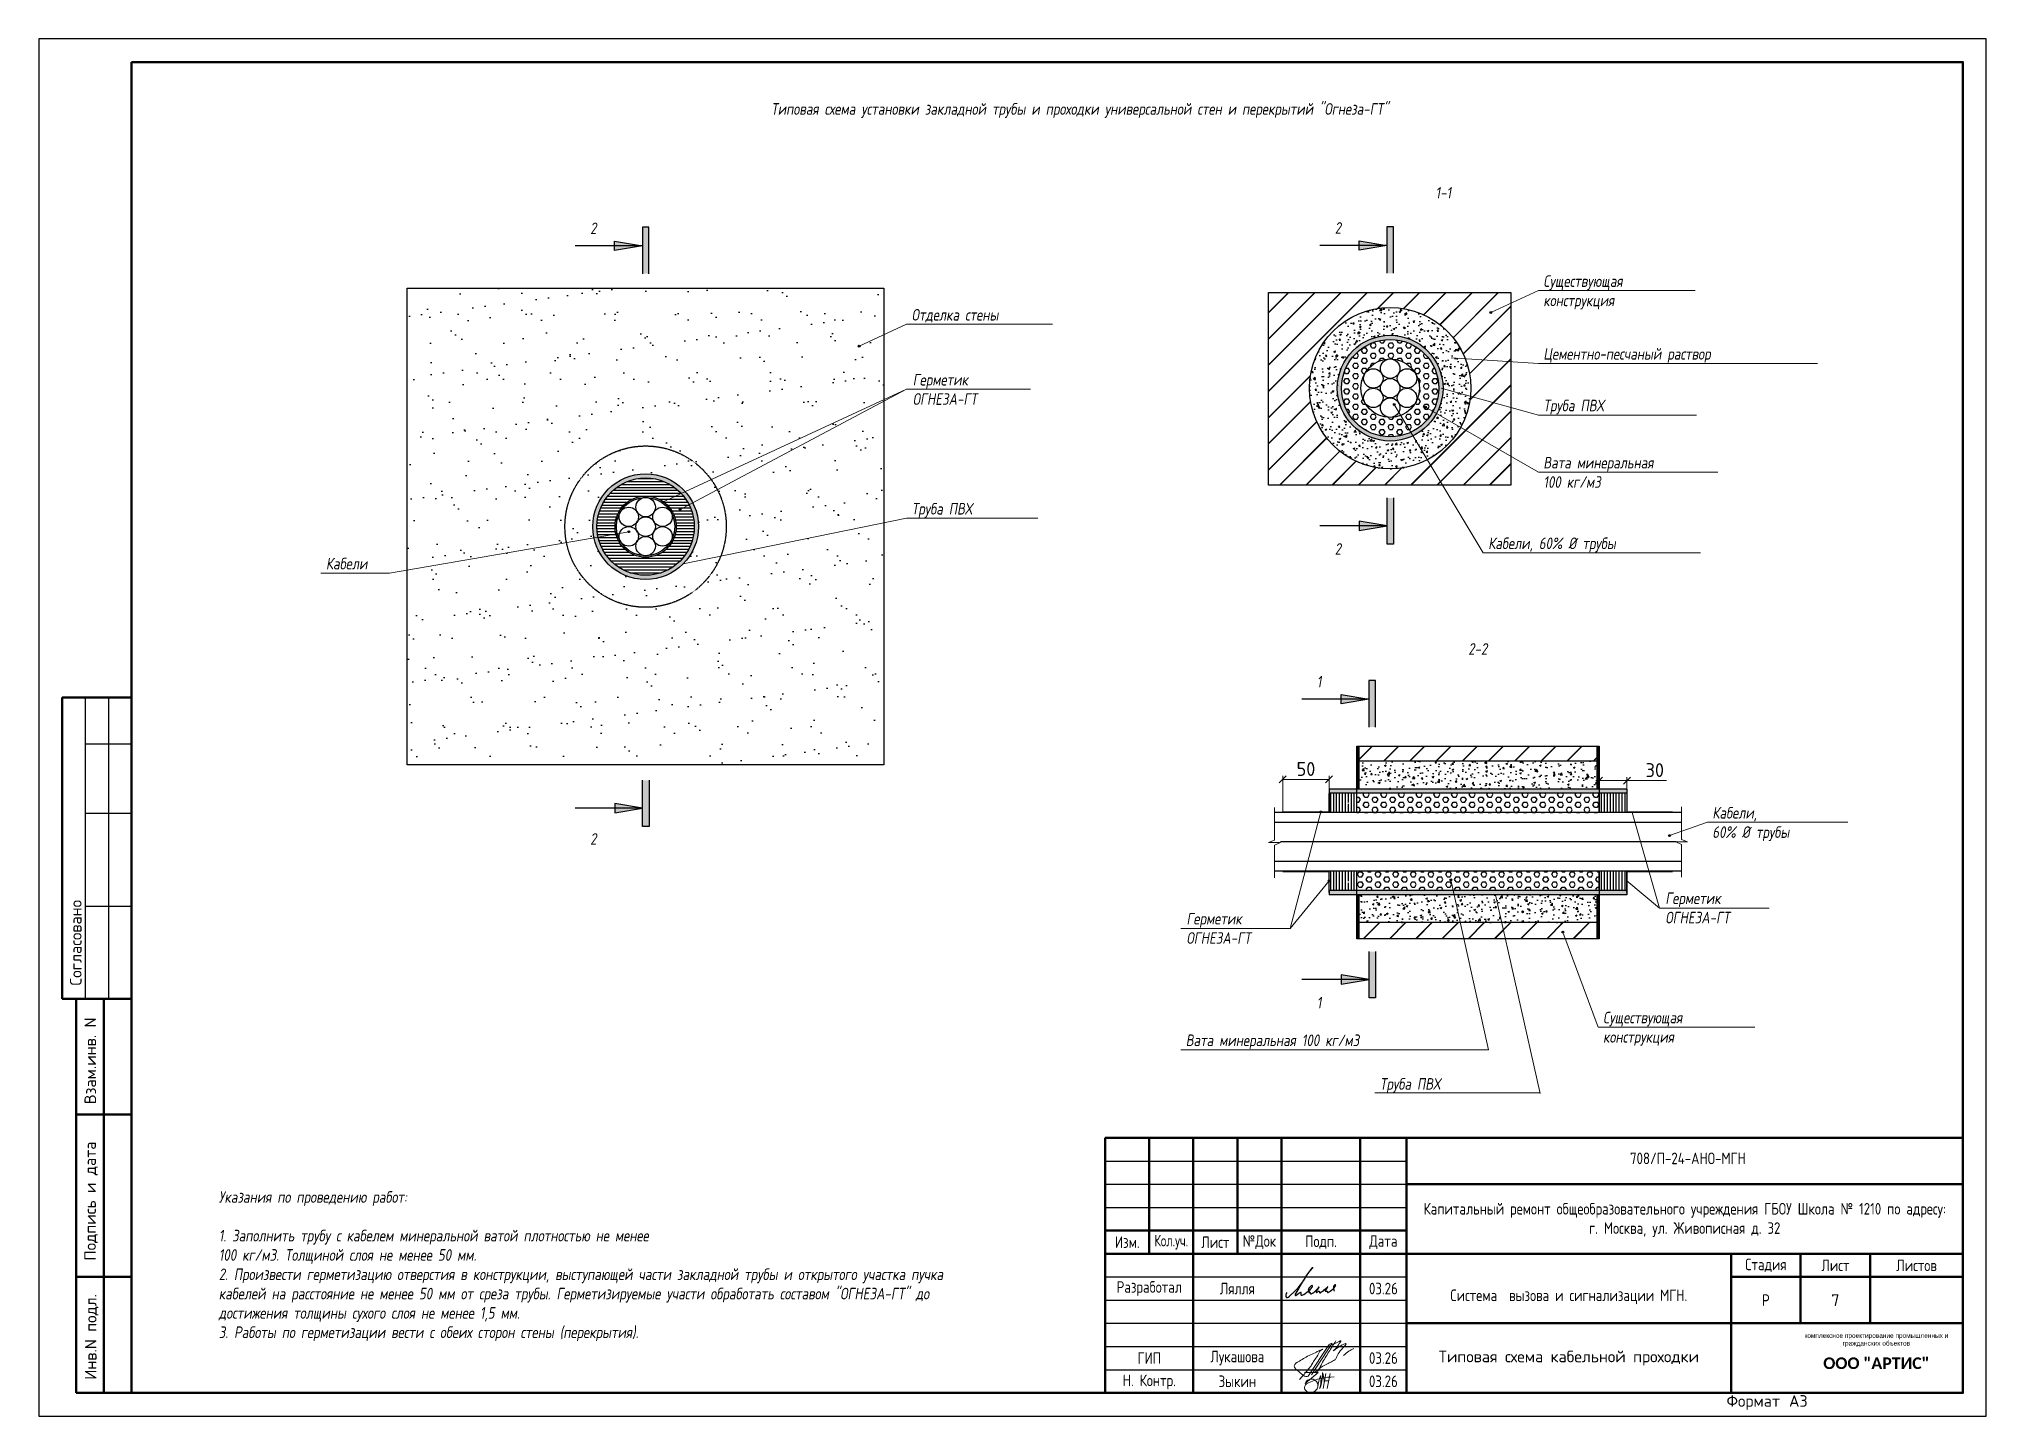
# Model space of a CAD drawing. Header units: millimetres. Extents: x -404508 to 361533, y -175093 to 31861.
# Drawn here: x 194988 to 236988, y -170028 to -140328 of the extents above; entities that cross this region are included whole.
import ezdxf
from ezdxf import colors
from ezdxf.entities.mleader import LeaderData, LeaderLine
from ezdxf.enums import TextEntityAlignment as Align
from ezdxf.math import Vec2, Vec3

# ---------------------------------------------------------------- set-up
doc = ezdxf.new("R2010")
doc.units = ezdxf.units.MM
doc.linetypes.add('JIS_02_2.0', pattern=[3, 2, -1])
doc.linetypes.add('SHTRIX2', pattern=[2.2, 1, -1.2])
for name, color, linetype in [('__НАДПИСИ', 7, 'Continuous'), ('Основная', 7, 'Continuous'), ('стена', 20, 'Continuous')]:
    doc.layers.add(name, color=color, linetype=linetype)
for name, color, linetype, lineweight in [('__ФОРМАТ', 7, 'Continuous', 40), ('RC-Выноски', 7, 'Continuous', 0), ('Подписи', 7, 'Continuous', 13), ('Формат', 225, 'Continuous', 30)]:
    doc.layers.add(name, color=color, linetype=linetype, lineweight=lineweight)
doc.layers.add('ОФ_подписи', color=5, linetype='Continuous', lineweight=13, true_color=0x0000ff)
doc.styles.add('GOST 2.304', font='')
doc.styles.add('GOST 2.304 type A', font='', dxfattribs={"height": 250})
doc.styles.add('ISOCPEUR', font='isocpeur.ttf', dxfattribs={"width": 0.9, "height": 350})
doc.styles.add('PDF ISOCPEUR', font='isocpeur.ttf')
doc.styles.add('RubezhCAD', font='', dxfattribs={"oblique": 10})
doc.styles.get("Standard").update_dxf_attribs({"font": ''})
doc.styles.add('XREF1$0$Standard', font='isocpeur.ttf')
doc.styles.add('ГОСТ 2.304', font='')
doc.styles.get('GOST 2.304').set_extended_font_data('GOST type B')
doc.styles.get('GOST 2.304 type A').set_extended_font_data('GOST 2.304 type A')
doc.styles.get('RubezhCAD').set_extended_font_data('GOST type A')
doc.styles.get('Standard').set_extended_font_data('GOST type B')
doc.styles.get('ГОСТ 2.304').set_extended_font_data('GOST 2.304 type A')
doc.dimstyles.new('Копия 150', dxfattribs={"dimtxt": 2, "dimasz": 2, "dimexe": 1.25, "dimexo": 0.5, "dimgap": 1, "dimtad": 1, "dimdec": 0, "dimtxsty": 'Standard', "dimblk": 'OBLIQUE', "dimcen": 2.5, "dimdle": 1, "dimadec": 0, "dimazin": 0, "dimtfac": 1, "dimtdec": 0, "dimtmove": 0, "dimatfit": 3, "dimldrblk": 'DOT', "dimfxl": 1, "dimlwd": 5, "dimlwe": 5, "dimarcsym": 0})

msp = doc.modelspace()

# ---------------------------------------------------------------- texts
at = {"color": 0, "linetype": 'SHTRIX2', "lineweight": 50, "transparency": 33554687, "char_height": 250, "style": 'RubezhCAD'}
for s, insert, attachment_point in [('Типовая схема установки закладной трубы и проходки универсальной стен и перекрытий "Огнеза-ГТ" ', (217441.2, -141871.7), 5), ('1-1', (225111.9, -143520.1), 1), ('2', (206878.1, -144287.5), 1), ('2', (222938.8, -144279.1), 1), ('Существующая\\Pконструкция', (227438.4, -145426.2), 1), ('Отделка стены', (213812.7, -146152.7), 1), ('Цементно-песчаный раствор ', (227438.4, -146994.8), 1), ('Герметик \\PОГНЕЗА-ГТ', (213835.9, -147552.8), 1), ('Труба ПВХ', (227438.4, -148108.7), 1), ('Вата минеральная \\P100 кг/м3', (227438.4, -149342), 1), ('Труба ПВХ', (213812.7, -150335.5), 1), ('Кабели, 60% %%C трубы', (226249.1, -151081), 1), ('Кабели', (201178.6, -151518), 1), ('2', (222938.8, -151202.3), 1), ('2-2', (225818.3, -153359.5), 1), ('1', (222551.3, -154064.4), 1), ('Кабели, \\P60% %%C трубы\\P', (231083.6, -156892.7), 1), ('2', (206878.1, -157456.9), 1), ('Герметик \\PОГНЕЗА-ГТ', (230070.4, -158735.7), 1), ('Герметик \\PОГНЕЗА-ГТ', (219740.6, -159176.6), 1), ('1', (222551.3, -160987.6), 1), ('Существующая\\Pконструкция', (228726.7, -161308.3), 1), ('Вата минеральная 100 кг/м3 ', (219724.5, -161799.1), 1), ('Труба ПВХ', (223911.9, -162739.9), 1)]:
    msp.add_mtext(s, dxfattribs=dict(at, insert=insert, attachment_point=attachment_point))
at = {"color": 0, "linetype": 'SHTRIX2', "lineweight": 50, "transparency": 33554687, "insert": (198867.1, -165178.4), "char_height": 250, "width": 16232.396, "attachment_point": 1, "style": 'RubezhCAD'}
msp.add_mtext('Указания по проведению работ:{\\L\\P\\P}1. Заполнить трубу с кабелем минеральной ватой плотностью не менее \\P100 кг/м3. Толщиной слоя не менее 50 мм.\\P2. Произвести герметизацию отверстия в конструкции, выступающей части закладной трубы и открытого участка пучка кабелей на расстояние не менее 50 мм от среза трубы. Герметизируемые участи обработать составом "ОГНЕЗА-ГТ" до достижения толщины сухого слоя не менее 1,5 мм.\\P3. Работы по герметизации вести с обеих сторон стены (перекрытия).', dxfattribs=at)
at = {"color": 0, "linetype": 'Continuous', "transparency": 33554687, "insert": (233738.3, -167528.2), "char_height": 250, "width": 1500, "attachment_point": 5, "style": 'PDF ISOCPEUR'}
msp.add_mtext('7', dxfattribs=at)
at = {"layer": 'Формат', "color": 0, "transparency": 33554687, "insert": (227988.3, -168778.2), "char_height": 250, "width": 7000, "attachment_point": 5, "style": 'ISOCPEUR'}
msp.add_mtext('{\\W1;Типовая схема кабельной проходки}', dxfattribs=at)

# ---------------------------------------------------------------- blocks, each defined once
blk = doc.blocks.new('*U1112')
at = {"lineweight": 50}
for p, q in [((5, 155), (20, 155)), ((5, 155), (5, 90)), ((5, 90), (20, 90)), ((8, 5), (8, 90)), ((14, 5), (14, 90)), ((8, 65), (20, 65)), ((8, 30), (20, 30)), ((8, 5), (20, 5))]:
    blk.add_line(p, q, dxfattribs=at)
for p, q in [((10, 155), (10, 90)), ((15, 155), (15, 90)), ((10, 145), (20, 145)), ((10, 130), (20, 130)), ((10, 110), (20, 110))]:
    blk.add_line(p, q)
blk.add_lwpolyline([(0, 0), (420, 0), (420, 297), (0, 297)], close=True)
blk.add_lwpolyline([(20, 292), (415, 292), (415, 5), (20, 5)], close=True, dxfattribs=at)
at = {"style": 'XREF1$0$Standard'}
for s, p in [('Согласовано', (7.95, 102.07)), ('Взам.инв. N', (11.07, 76.61)), ('Подпись и дата', (11.04, 46.36)), ('Инв.N подл.', (11.17, 17.07))]:
    blk.add_text(s, height=2.5, rotation=90, dxfattribs=at).set_placement(p, align=Align.MIDDLE_CENTER)
blk.add_text('Формат', height=2.5, dxfattribs=at).set_placement((364.02, 2))
blk.add_text('А3', height=2.5, dxfattribs=at).set_placement((381.51, 2), align=Align.RIGHT)
for tag, p in [('СОГЛАСОВАНО_ДАТА2', (14.37, 145.56)), ('СОГЛАСОВАНО_ДАТА3', (19.37, 145.56)), ('СОГЛАСОВАНО_ФАМИЛИЯ2', (14.37, 110.56)), ('СОГЛАСОВАНО_ФАМИЛИЯ3', (19.37, 110.56)), ('СОГЛАСОВАНО_ДОЛЖНОСТЬ2', (14.37, 90.56)), ('СОГЛАСОВАНО_ДОЛЖНОСТЬ3', (19.37, 90.56))]:
    blk.add_attdef(tag, p, '', height=2.5, rotation=90, dxfattribs=at)
for tag, p in [('ВЗАМ_ИНВ_НОМЕР', (19.37, 77.5)), ('ИНВ_N_ПОДЛ', (19.37, 17.5))]:
    blk.add_attdef(tag, text='', height=2.5, rotation=90, dxfattribs=at).set_placement(p, align=Align.CENTER)
blk.add_attdef('ИНВ_ДАТА', text='', height=2.5, rotation=90, dxfattribs=at).set_placement((19.37, 63.83), align=Align.RIGHT)
blk = doc.blocks.new('_Oblique')
at = {"color": 0, "linetype": 'ByBlock', "lineweight": -2}
blk.add_line((-0.5, -0.5), (0.5, 0.5), dxfattribs=at)
blk = doc.blocks.new('*D1116')
at = {"color": 0, "lineweight": 5, "transparency": 16777216}
for p, q in [((228642, -156595), (228642, -156247)), ((228642, -156322), (229242, -156322)), ((229242, -156595), (229242, -156247)), ((229242, -156322), (230097, -156322))]:
    blk.add_line(p, q, dxfattribs=at)
at = {"layer": 'Defpoints', "color": 0, "transparency": 16777216}
for p in [(228642, -156595), (229242, -156322), (229242, -156595)]:
    blk.add_point(p, dxfattribs=at)
at = {"color": 0, "lineweight": 5, "transparency": 16777216, "xscale": 150, "yscale": 150, "zscale": 150, "rotation": 180}
blk.add_blockref('_Oblique', (228642, -156322), dxfattribs=at)
at = {"color": 0, "lineweight": 5, "transparency": 16777216, "xscale": 150, "yscale": 150, "zscale": 150}
blk.add_blockref('_Oblique', (229242, -156322), dxfattribs=at)
at = {"color": 0, "transparency": 16777216, "insert": (229843, -156097), "char_height": 300, "attachment_point": 5, "style": 'GOST 2.304'}
blk.add_mtext('30', dxfattribs=at)
blk = doc.blocks.new('_Dot')
at = {"color": 0, "linetype": 'ByBlock', "lineweight": -2}
blk.add_line((-0.5, 0), (-1, 0), dxfattribs=at)
at = {"color": 0, "linetype": 'ByBlock', "lineweight": 0, "const_width": 0.5}
blk.add_lwpolyline([(-0.25, 0, 1), (0.25, 0, 1)], format="xyb", close=True, dxfattribs=at)
blk = doc.blocks.new('*D1117')
at = {"color": 0, "lineweight": 5, "transparency": 16777216}
for p, q in [((221818, -157000), (221818, -156223)), ((222818, -156505), (222818, -156223)), ((221818, -156298), (222818, -156298))]:
    blk.add_line(p, q, dxfattribs=at)
at = {"layer": 'Defpoints', "color": 0, "transparency": 16777216}
for p in [(222818, -156298), (222818, -156505), (221818, -157000)]:
    blk.add_point(p, dxfattribs=at)
at = {"color": 0, "lineweight": 5, "transparency": 16777216, "xscale": 150, "yscale": 150, "zscale": 150, "rotation": 180}
blk.add_blockref('_Oblique', (221818, -156298), dxfattribs=at)
at = {"color": 0, "lineweight": 5, "transparency": 16777216, "xscale": 150, "yscale": 150, "zscale": 150}
blk.add_blockref('_Oblique', (222818, -156298), dxfattribs=at)
at = {"color": 0, "transparency": 16777216, "insert": (222318, -156073), "char_height": 300, "attachment_point": 5, "style": 'GOST 2.304'}
blk.add_mtext('50', dxfattribs=at)
blk = doc.blocks.new('П_Зыкин')
at = {"layer": 'ОФ_подписи', "color": 5, "ltscale": 100, "transparency": 33554687}
for p, q in [((142, 249), (62, -174)), ((102, 37), (218, 37)), ((258, 249), (178, -174))]:
    blk.add_line(p, q, dxfattribs=at)
blk.add_lwpolyline([(-462, 273), (-74, 273), (-446, -30)], dxfattribs=at)
for centre, radius, start, end in [((-271, -94), 186, 314.2393, 159.9348), ((345, -1372), 1523, 88.8758, 117.8788), ((1109, -252), 1204, 158.7593, 174.231), ((-1024, 224), 1068, 337.8144, 2.8859), ((-849, 72), 852, 342.8308, 7.4815), ((-9, 182), 4.48, 8.9691, 155.6551), ((-643, 22), 732, 344.4555, 20.462), ((-318, -169), 151, 108.7568, 173.4251), ((-287, -115), 185, 191.5358, 322.3512)]:
    blk.add_arc(centre, radius, start, end, dxfattribs=at)
blk = doc.blocks.new('П_Лукашова')
at = {"layer": 'ОФ_подписи', "color": 5}
for p, q in [((221, 339), (-221, -339)), ((286, 371), (-156, -307)), ((283, 370), (218, 338))]:
    blk.add_line(p, q, dxfattribs=at)
for points in [[(221, 301), (344, 360), (434, 401), (475, 416), (464, 395), (420, 336), (342, 232), (310, 203), (337, 221), (420, 283), (490, 322), (558, 352), (576, 358), (491, 240), (403, 113), (374, 49), (360, 20)], [(-221, -339), (-276, -344), (-368, -289), (-446, -221), (-505, -166), (-522, -116), (-412, -16), (-295, 56), (-173, 120), (-49, 179), (33, 216), (87, 237), (52, 221), (11, 167), (-59, 51), (-126, -52), (-177, -132), (-256, -231), (-409, -409)], [(360, 20), (294, -18), (203, -65), (91, -124), (-73, -248)], [(366, 415), (236, 213), (85, -37), (-50, -300)], [(530, 102), (646, 199), (748, 254)]]:
    blk.add_spline(points, degree=3, dxfattribs=at)
blk = doc.blocks.new('штамп')
at = {"layer": '__ФОРМАТ', "linetype": 'Continuous', "lineweight": 50}
for p, q in [((531929, 45357), (531929, 50857)), ((531929, 50857), (550429, 50857)), ((532879, 48357), (532879, 50857)), ((533829, 45357), (533829, 50857)), ((534779, 48357), (534779, 50857)), ((535729, 45357), (535729, 50857)), ((537429, 45357), (537429, 50857)), ((538429, 45357), (538429, 50857)), ((550429, 45357), (550429, 50857)), ((538429, 49857), (550429, 49857)), ((531929, 48857), (538429, 48857)), ((531929, 48357), (550429, 48357)), ((545429, 45357), (545429, 48357)), ((546929, 46857), (546929, 48357)), ((548429, 46857), (548429, 48357)), ((545429, 47857), (550429, 47857)), ((538429, 46857), (550429, 46857)), ((531929, 45357), (550429, 45357))]:
    blk.add_line(p, q, dxfattribs=at)
at = {"layer": '__ФОРМАТ', "linetype": 'Continuous', "lineweight": -2}
for p, q in [((531929, 50357), (538429, 50357)), ((531929, 49857), (538429, 49857)), ((531929, 49357), (538429, 49357)), ((531929, 48857), (538429, 48857)), ((531929, 47857), (538429, 47857)), ((531929, 47357), (538429, 47357)), ((531929, 46857), (538429, 46857)), ((538429, 46857), (550429, 46857)), ((531929, 46357), (538429, 46357)), ((531929, 45857), (538429, 45857))]:
    blk.add_line(p, q, dxfattribs=at)
at = {"layer": 'Подписи', "color": 5, "lineweight": 25}
blk.add_lwpolyline([(535847, 47525), (535833, 47500), (535823, 47461), (535824, 47440), (535829, 47423), (535840, 47414), (535857, 47413), (535876, 47421), (535897, 47435), (535917, 47454), (536005, 47539), (536088, 47624), (536142, 47690), (536203, 47776), (536266, 47874), (536323, 47953), (536362, 48009), (536395, 48059), (536405, 48060), (536397, 48045), (536295, 47925), (536205, 47790), (536095, 47603), (536059, 47544), (536038, 47506), (536029, 47485), (536027, 47473), (536027, 47462), (536031, 47457), (536037, 47454), (536045, 47456), (536057, 47466), (536072, 47479), (536107, 47506), (536133, 47525), (536147, 47532), (536152, 47532), (536153, 47529), (536150, 47520), (536147, 47504), (536146, 47491), (536148, 47479), (536150, 47471), (536157, 47465), (536166, 47462), (536178, 47464), (536189, 47469), (536215, 47480), (536240, 47498), (536281, 47529), (536306, 47550), (536324, 47567), (536342, 47582), (536372, 47609), (536388, 47629), (536397, 47646), (536399, 47657), (536398, 47666), (536393, 47671), (536383, 47671), (536372, 47667), (536356, 47653), (536336, 47632), (536323, 47612), (536313, 47599), (536309, 47587), (536310, 47579), (536315, 47575), (536326, 47579), (536335, 47585), (536344, 47592), (536348, 47595), (536352, 47596), (536354, 47595), (536355, 47592), (536349, 47583), (536342, 47575), (536334, 47561), (536326, 47547), (536322, 47538), (536320, 47531), (536321, 47523), (536325, 47519), (536328, 47519), (536333, 47524), (536338, 47527), (536344, 47526), (536346, 47520), (536351, 47508), (536355, 47498), (536359, 47493), (536366, 47491), (536375, 47491), (536385, 47497), (536412, 47513), (536436, 47532), (536466, 47559), (536491, 47583), (536517, 47607), (536529, 47621), (536545, 47642), (536547, 47643), (536546, 47644), (536543, 47644), (536541, 47642), (536538, 47637), (536499, 47577), (536491, 47558), (536482, 47544), (536480, 47535), (536479, 47529), (536481, 47524), (536483, 47522), (536489, 47523), (536494, 47526), (536502, 47532), (536512, 47539), (536522, 47544), (536530, 47548), (536541, 47549), (536547, 47546), (536550, 47541), (536551, 47531), (536552, 47525), (536553, 47521), (536558, 47517), (536562, 47515), (536568, 47515), (536575, 47517), (536583, 47523), (536596, 47533), (536617, 47547), (536636, 47561), (536659, 47583), (536688, 47609), (536702, 47620), (536713, 47630), (536721, 47636), (536727, 47641), (536727, 47643), (536726, 47644), (536723, 47643), (536720, 47638), (536715, 47629), (536693, 47594), (536681, 47575), (536676, 47566), (536674, 47557), (536677, 47551), (536679, 47547), (536684, 47546), (536689, 47549), (536695, 47552), (536700, 47554), (536709, 47554), (536716, 47551), (536717, 47545), (536719, 47535), (536721, 47527), (536725, 47524), (536731, 47520), (536741, 47523), (536747, 47528), (536757, 47534), (536779, 47550), (536809, 47572), (536842, 47600), (536865, 47623), (536880, 47642), (536895, 47664), (536899, 47675), (536901, 47684), (536898, 47689), (536891, 47693), (536881, 47689), (536873, 47682), (536862, 47668), (536856, 47654), (536855, 47638), (536856, 47622), (536856, 47598), (536858, 47583), (536860, 47572), (536864, 47560), (536871, 47551)], dxfattribs=at)
at = {"layer": 'ОФ_подписи'}
for name, p, xscale, yscale, zscale in [('П_Лукашова', (536533, 46057), 1.010226427429054, 1.010226427429054, 1.010226427429054), ('П_Зыкин', (536581, 45585), 0.7621923841183493, 0.7621923841183493, 0.7621923841183493)]:
    blk.add_blockref(name, p, dxfattribs=dict(at, xscale=xscale, yscale=yscale, zscale=zscale))
at = {"transparency": 33554687, "attachment_point": 5, "style": 'ГОСТ 2.304'}
for s, insert, char_height, width in [('{\\fArial|b0|i0|c204|p34;комплексное проектирование промышленных и гражданских объектов}', (548563, 46495), 100, 3372.21), ('{\\fCorbel Light|b1|i0|c204|p34;ООО "АРТИС"}', (548563, 45995), 250, 4171.2)]:
    blk.add_mtext(s, dxfattribs=dict(at, insert=insert, char_height=char_height, width=width))
at = {"layer": '__НАДПИСИ', "lineweight": 9, "ltscale": 2, "style": 'ISOCPEUR', "flags": 1}
blk.add_attdef('NOTATION', (548864, 51134), '', height=250, dxfattribs=at)
at = {"layer": '__НАДПИСИ', "lineweight": 9, "ltscale": 2, "style": 'RubezhCAD', "oblique": 10}
blk.add_attdef('SHEET', text='', height=250, dxfattribs=at).set_placement((547679, 47357), align=Align.MIDDLE_CENTER)
at = {"layer": '__ФОРМАТ', "color": 7, "linetype": 'Continuous', "lineweight": 20, "char_height": 250, "attachment_point": 5, "style": 'GOST 2.304 type A'}
for s, insert, width in [('Капитальный ремонт общеобразовательного учреждения ГБОУ Школа № 1210 по адресу:      \\Pг. Москва, ул. Живописная д. 32', (544429, 49085), 12000), ('\\pi-7.5,l7.5,t7.5;{\\W0.9;\\C256;Кол.уч.}', (533354, 48607), 950)]:
    blk.add_mtext(s, dxfattribs=dict(at, insert=insert, width=width))
for s, insert, width, line_spacing_factor in [('\\pi-7.5,l7.5,t7.5;{\\C256;Изм.}', (532404, 48607), 950, 1.2), ('\\pi-7.5,l7.5,t7.5;{\\C256;Лист}', (534304, 48607), 950, 1.2), ('\\pi-7.5,l7.5,t7.5;{\\C256;№Док}', (535254, 48607), 950, 1.2), ('\\pi-7.5,l7.5,t7.5;{\\C256;Подп.}', (536584, 48607), 1710.72, 1.2), ('\\pi-7.5,l7.5,t7.5;{\\C256;Дата}', (537929, 48607), 1000, 1.2), ('\\pi-7.5,l7.5,t7.5;{\\C256;Стадия}', (546179, 48107), 1500, 1.2), ('\\pi-7.5,l7.5,t7.5;{\\C256;Лист}', (547679, 48107), 1500, 1.2), ('\\pi-7.5,l7.5,t7.5;{\\C256;Листов}', (549429, 48107), 2000, 1.2), ('\\pi-7.5,l7.5,t7.5;{\\C256;Разработал}', (532879, 47607), 1900, 1.2), ('{\\C256;Лялля}', (534779, 47607), 1900, 1.2), ('{\\C256;03.26}', (537929, 47607), 1000, 1.2), ('Система  вызова и сигнализации МГН.  ', (541929, 47427), 6828.82, 0.85), ('\\pi-750,l750,t750;{\\C256;Р}', (546179, 47357), 1500, 1.2), ('\\pi-7.5,l7.5,t7.5;{\\C256;ГИП}', (532879, 46107), 1900, 1.2), ('{\\C256;Лукашова}', (534779, 46107), 1900, 1.2), ('{\\C256;03.26}', (537929, 46107), 1000, 1.2), ('{\\C256;Н. Контр. }', (532879, 45592), 1900, 1.2), ('\\pi-750,l750,t750;{\\C256;Зыкин}', (534779, 45607), 1900, 1.2), ('{\\C256;03.26}', (537929, 45607), 1000, 1.2)]:
    blk.add_mtext(s, dxfattribs=dict(at, insert=insert, width=width, line_spacing_factor=line_spacing_factor))
at = {"layer": 'стена', "color": 18, "true_color": 0x000000, "insert": (543249, 50539), "char_height": 250, "width": 3851.47, "attachment_point": 1, "style": 'GOST 2.304 type A'}
blk.add_mtext('708/П-24-АНО-МГН', dxfattribs=at)

# ---------------------------------------------------------------- dimensions: what is measured, and where the dimension line sits
at = {"color": 0, "transparency": 33554687}
for base, p1, p2, text, picture, middle in [((222817.9, -156298.3), (221817.9, -156999.9), (222817.9, -156504.9), '50', '*D1117', (222317.9, -156298.3)), ((229242, -156322.4), (228642, -156594.9), (229242, -156594.9), '30', '*D1116', (229842.9, -156322.4))]:
    dim = msp.add_linear_dim(base=base, p1=p1, p2=p2, text=text, dimstyle='Копия 150', override={"dimscale": 15, "dimtxt": 20, "dimasz": 10, "dimexe": 5, "dimexo": 0, "dimgap": 5, "dimtxsty": 'GOST 2.304', "dimdle": 0, "dimfxl": 125}, dxfattribs=at)
    dim.commit()
    dim.dimension.update_dxf_attribs({"geometry": picture, "text_midpoint": middle, "dimtype": 160})

# ---------------------------------------------------------------- hatches: boundary and pattern name
at = {"lineweight": 0, "transparency": 33554687}
h = msp.add_hatch(color=0, dxfattribs=at)
h.paths.add_polyline_path([(208004.8, -145390.9), (208144.8, -145390.8), (208144.3, -144390.8), (208004.3, -144390.9)])
h.paths.add_polyline_path([(207403.7, -144891.7), (208004.5, -144790.9), (207403.6, -144791.2)])
h.paths.add_polyline_path([(207403.6, -144791.2), (208004.5, -144790.9), (207403.6, -144690.6)])
h = msp.add_hatch(color=0, dxfattribs=at)
h.paths.add_polyline_path([(224065.5, -145382.5), (224205.5, -145382.4), (224204.9, -144382.4), (224064.9, -144382.5)])
h.paths.add_polyline_path([(223464.3, -144883.4), (224065.2, -144782.5), (223464.3, -144782.8)])
h.paths.add_polyline_path([(223464.3, -144782.8), (224065.2, -144782.5), (223464.2, -144682.3)])
at = {"transparency": 33554687}
h = msp.add_hatch(dxfattribs=at)
h.set_pattern_fill('AR-SAND', color=0, scale=20, style=0)
h.set_pattern_definition([(37.5, (178817.25, -169219.3), (-32, 978.826), [0, -772.16, 0, -863.6, 0, -825.5]), (7.5, (178817.3, -169219.3), (899.047, 1433.65), [0, -416.56, 0, -695.96, 0, -266.7]), (327.5, (178192.4, -169219.3), (1581.985, 2.874), [0, -254, 0, -914.4, 0, -1193.8]), (317.5, (178192.4, -169219.3), (1527.113, 445.86), [0, -127, 0, -599.44, 0, -685.8])])
h.paths.add_polyline_path([(202934.3, -145706.1), (213214.3, -145706.1), (213214.3, -155986.1), (202934.3, -155986.1)])
edge = h.paths.add_edge_path(flags=16)
edge.add_arc((208074.3, -150846.1), 1140, 0, 360)
h = msp.add_hatch(dxfattribs=at)
h.set_pattern_fill('JIS_LC_20', color=0, scale=20, style=0)
h.set_pattern_definition([(45, (190812.7, -168439.45), (-282.8427, 282.8427), []), (45, (190820.7, -168439.45), (-282.8427, 282.8427), [])])
h.paths.add_polyline_path([(221510.5, -149949), (226734.6, -149949), (226734.6, -145796.3), (221510.5, -145796.3)])
h.paths.add_polyline_path([(225874.9, -147859.6, -1), (222394.9, -147859.6, -1)], flags=16)
h = msp.add_hatch(dxfattribs=at)
h.set_pattern_fill('AR-CONC', color=0, scale=2, style=0)
h.set_pattern_definition([(50, (190812.7, -168439.45), (364.3693, -31.8782), [38.1, -419.1]), (355, (190812.7, -168439.45), (-70.4857, 382.1133), [30.48, -335.28]), (100.451, (190843.06, -168442.1), (293.885, 350.2334), [32.38, -356.18]), (46.1842, (190812.7, -168337.85), (542.158, -84.0847), [57.15, -628.65]), (96.6356, (190857.9, -168344.86), (474.8085, 494.851), [48.57, -534.27]), (351.184, (190812.7, -168337.85), (474.809, 494.85), [45.72, -502.92]), (21, (190863.5, -168363.25), (303.2298, -204.531), [38.1, -419.1]), (326, (190863.5, -168363.25), (123.604, 368.376), [30.48, -335.28]), (71.4514, (190888.77, -168380.3), (426.833, 163.8457), [32.38, -356.18]), (37.5, (190812.7, -168439.45), (6.1772, 169.11008), [0, -331.216, 0, -340.36, 0, -336.55]), (7.5, (190812.7, -168439.45), (133.6393, 200.36115), [0, -194.056, 0, -323.596, 0, -128.27]), (327.5, (190699.41, -168439.45), (271.1812, -11.4575), [0, -127, 0, -396.24, 0, -525.78]), (317.5, (190648.61, -168439.45), (296.2584, 50.853), [0, -165.1, 0, -263.144, 0, -373.38])])
h.paths.add_polyline_path([(222394.9, -147859.6, 1), (225874.9, -147859.6, 1)])
h.paths.add_polyline_path([(225274.9, -147859.6, -1), (222994.9, -147859.6, -1)], flags=16)
h = msp.add_hatch(color=0, dxfattribs=at)
edge = h.paths.add_edge_path()
edge.add_arc((226305.8, -146227.4), 20, 0, 360)
h = msp.add_hatch(color=0, dxfattribs=at)
edge = h.paths.add_edge_path()
edge.add_arc((212680.1, -146953.9), 20, 0, 360)
h = msp.add_hatch(color=0, dxfattribs=at)
h.paths.add_polyline_path([(222994.9, -147859.6, 1), (225274.9, -147859.6, 1)])
h.paths.add_polyline_path([(225184.9, -147859.6, -1), (223084.9, -147859.6, -1)], flags=16)
h = msp.add_hatch(dxfattribs=at)
h.set_pattern_fill('HEX', color=0, scale=20, style=0)
h.set_pattern_definition([(0, (213452.6, -164589.57), (0, 109.9852), [63.5, -127]), (120, (213452.6, -164589.57), (-95.25, -54.9926), [63.5, -127]), (60, (213516.1, -164589.57), (-95.25, 54.9926), [63.5, -127])])
h.paths.add_polyline_path([(223084.9, -147859.6, 1), (225184.9, -147859.6, 1)])
h.paths.add_polyline_path([(223504.9, -147859.6, -1), (224764.9, -147859.6, -1)], flags=16)
h = msp.add_hatch(color=0, dxfattribs=at)
edge = h.paths.add_edge_path()
edge.add_arc((224223.6, -148212.5), 20, 0, 360)
h = msp.add_hatch(color=0, dxfattribs=at)
edge = h.paths.add_edge_path()
edge.add_arc((224896.6, -148271.4), 20, 0, 360)
h = msp.add_hatch(color=0, dxfattribs=at)
h.paths.add_polyline_path([(206934.3, -150846.1, 1), (209214.3, -150846.1, 1)])
h.paths.add_polyline_path([(209124.3, -150846.1, -1), (207024.3, -150846.1, -1)], flags=16)
h = msp.add_hatch(dxfattribs=at)
h.set_pattern_fill('LINE', color=0, scale=20, style=0)
h.set_pattern_definition([(0, (178817.25, -168604.655), (0, 63.5), [])])
h.paths.add_polyline_path([(207024.3, -150846.1, 1), (209124.3, -150846.1, 1)])
edge = h.paths.add_edge_path(flags=16)
edge.add_arc((208074.3, -150846.1), 660, 0, 360)
h = msp.add_hatch(color=0, dxfattribs=at)
edge = h.paths.add_edge_path()
edge.add_arc((208074.3, -150846.1), 660, 0, 360)
edge = h.paths.add_edge_path(flags=17)
edge.add_arc((208074.3, -150846.1), 630, 0, 360)
h = msp.add_hatch(color=0, dxfattribs=at)
edge = h.paths.add_edge_path()
edge.add_arc((208438.1, -150314.9), 20, 0, 360)
at = {"lineweight": 0, "transparency": 33554687}
h = msp.add_hatch(color=0, dxfattribs=at)
h.paths.add_polyline_path([(224068.3, -150226.2), (224208.3, -150226.1), (224208.8, -151226.1), (224068.8, -151226.2)])
h.paths.add_polyline_path([(223467.6, -150725.9), (224068.6, -150826.2), (223467.7, -150826.5)])
h.paths.add_polyline_path([(223467.7, -150826.5), (224068.6, -150826.2), (223467.8, -150927)])
at = {"transparency": 33554687}
h = msp.add_hatch(color=0, dxfattribs=at)
edge = h.paths.add_edge_path()
edge.add_arc((208817, -150473.1), 20, 0, 360)
h = msp.add_hatch(color=0, dxfattribs=at)
edge = h.paths.add_edge_path()
edge.add_arc((207710.6, -150955.2), 20, 0, 360)
at = {"lineweight": 0, "transparency": 33554687}
h = msp.add_hatch(color=0, dxfattribs=at)
h.paths.add_polyline_path([(223678, -155167.8), (223818, -155167.7), (223817.5, -154167.7), (223677.5, -154167.8)])
h.paths.add_polyline_path([(223076.8, -154668.7), (223677.7, -154567.8), (223076.8, -154568.1)])
h.paths.add_polyline_path([(223076.8, -154568.1), (223677.7, -154567.8), (223076.7, -154467.6)])
at = {"transparency": 33554687}
h = msp.add_hatch(dxfattribs=at)
h.set_pattern_fill('JIS_LC_20', color=0, scale=20, style=0)
h.set_pattern_definition([(45, (200536.8, -178224.75), (-282.8427, 282.8427), []), (45, (200544.8, -178224.75), (-282.8427, 282.8427), [])])
h.paths.add_polyline_path([(223417.9, -155581.7), (223417.9, -155905.1), (228642, -155905.1), (228642, -155581.7)])
h.paths.add_polyline_path([(223417.9, -159384.9), (223417.9, -159734.3), (228642, -159734.3), (228642, -159384.9)])
h = msp.add_hatch(dxfattribs=at)
h.set_pattern_fill('AR-CONC', color=0, scale=2, style=0)
h.set_pattern_definition([(50, (200536.8, -178224.75), (364.3693, -31.8782), [38.1, -419.1]), (355, (200536.8, -178224.75), (-70.4857, 382.1133), [30.48, -335.28]), (100.451, (200567.15, -178227.4), (293.885, 350.2334), [32.38, -356.18]), (46.1842, (200536.8, -178123.15), (542.158, -84.0847), [57.15, -628.65]), (96.6356, (200581.97, -178130.16), (474.8085, 494.851), [48.57, -534.27]), (351.184, (200536.8, -178123.15), (474.809, 494.85), [45.72, -502.92]), (21, (200587.6, -178148.55), (303.2298, -204.531), [38.1, -419.1]), (326, (200587.6, -178148.55), (123.604, 368.376), [30.48, -335.28]), (71.4514, (200612.86, -178165.6), (426.833, 163.8457), [32.38, -356.18]), (37.5, (200536.79, -178224.75), (6.1772, 169.1101), [0, -331.216, 0, -340.36, 0, -336.55]), (7.5, (200536.79, -178224.75), (133.6393, 200.36115), [0, -194.056, 0, -323.596, 0, -128.27]), (327.5, (200423.5, -178224.75), (271.1812, -11.4575), [0, -127, 0, -396.24, 0, -525.78]), (317.5, (200372.7, -178224.75), (296.2584, 50.853), [0, -165.1, 0, -263.144, 0, -373.38])])
h.paths.add_polyline_path([(228642, -156504.9), (228642, -155905.1), (223417.9, -155905.1), (223417.9, -156504.9)])
h.paths.add_polyline_path([(228642, -159384.9), (228642, -158784.9), (223417.9, -158784.9), (223417.9, -159384.9)])
at = {"lineweight": 0, "transparency": 33554687}
h = msp.add_hatch(color=0, dxfattribs=at)
h.paths.add_polyline_path([(208007.7, -156315.9), (208147.7, -156315.8), (208148.2, -157315.8), (208008.2, -157315.9)])
h.paths.add_polyline_path([(207407, -156815.6), (208008, -156915.9), (207407.1, -156916.2)])
h.paths.add_polyline_path([(207407.1, -156916.2), (208008, -156915.9), (207407.1, -157016.7)])
at = {"transparency": 33554687}
h = msp.add_hatch(color=0, dxfattribs=at)
h.paths.add_polyline_path([(228642, -156504.9), (228642, -156594.9), (229242, -156594.9), (229242, -156504.9)])
h.paths.add_polyline_path([(223417.9, -156594.9), (223417.9, -156504.9), (222817.9, -156504.9), (222817.9, -156594.9)])
h.paths.add_polyline_path([(223417.9, -156504.9), (223417.9, -156594.9), (228642, -156594.9), (228642, -156504.9)])
h = msp.add_hatch(dxfattribs=at)
h.set_pattern_fill('LINE', color=0, scale=20, angle=90, style=0)
h.set_pattern_definition([(90, (215360.004, -165458.66), (-63.5, 4e-15), [])])
h.paths.add_polyline_path([(223417.9, -156689.7), (223264.1, -156798.8, -0.1555047), (223267.8, -156810.3, -1), (223227.8, -156810.3, -0.7308455), (223264.1, -156798.8), (223417.9, -156689.7), (223417.9, -156594.9), (222817.9, -156594.9), (222817.9, -156999.9), (222817.9, -157014.9), (223417.9, -157014.9)])
h.paths.add_polyline_path([(223221.3, -158511.7, -0.6131259), (223253.1, -158495.6), (223413.8, -158274.9), (222817.9, -158274.9), (222817.9, -158464.9, -0.4142136), (222837.9, -158484.9, -0.4142136), (222817.9, -158504.9), (222817.9, -158694.9), (223417.9, -158694.9), (223417.9, -158274.9), (223413.8, -158274.9), (223253.1, -158495.6, -0.2398288), (223261.3, -158511.7, -1)])
h.paths.add_polyline_path([(229242, -156594.9), (228642, -156594.9), (228642, -156786.5), (228711.6, -156830.2, -0.752949), (228748.6, -156840.8, -1), (228708.6, -156840.8, -0.1409345), (228711.6, -156830.2), (228642, -156786.5), (228642, -157014.9), (229242, -157014.9)])
h.paths.add_polyline_path([(229242, -158289.9), (229242, -158274.9), (228809, -158274.9), (228936.2, -158694.9), (229242, -158694.9)])
h.paths.add_polyline_path([(228809, -158274.9), (228642, -158274.9), (228642, -158413.3), (228718, -158504.4, -0.6360691), (228750.8, -158519.8, -1), (228710.8, -158519.8, -0.2224422), (228718, -158504.4), (228642, -158413.3), (228642, -158694.9), (228936.2, -158694.9)])
h = msp.add_hatch(dxfattribs=at)
h.set_pattern_fill('HEX', color=0, scale=20, style=0)
h.set_pattern_definition([(0, (200536.79, -176585.77), (0, 109.9852), [63.5, -127]), (120, (200536.79, -176585.77), (-95.24998, -54.9926), [63.5, -127]), (60, (200600.29, -176585.77), (-95.24998, 54.9926), [63.5, -127])])
h.paths.add_polyline_path([(227529.8, -156594.9), (225590.4, -156594.9), (225209.8, -157014.9), (227660.7, -157014.9)])
h.paths.add_polyline_path([(225590.4, -156594.9), (224250.9, -156594.9), (223417.9, -156804.9), (223417.9, -157014.9), (225209.8, -157014.9)])
h.paths.add_polyline_path([(228642, -156674.5), (228030.2, -156594.9), (227529.8, -156594.9), (227660.7, -157014.9), (228642, -157014.9)])
h.paths.add_polyline_path([(228642, -156594.9), (228030.2, -156594.9), (228642, -156674.5)], flags=17)
h.paths.add_polyline_path([(224250.9, -156594.9), (223417.9, -156594.9), (223417.9, -156804.9)], flags=17)
h = msp.add_hatch(color=0, dxfattribs=at)
edge = h.paths.add_edge_path()
edge.add_arc((222641.9, -156999.9), 20, 0, 360)
h = msp.add_hatch(color=0, dxfattribs=at)
edge = h.paths.add_edge_path()
edge.add_arc((230159.2, -157510.1), 20, 0, 360)
h = msp.add_hatch(dxfattribs=at)
h.set_pattern_fill('HEX', color=0, scale=20, style=0)
h.set_pattern_definition([(0, (224032.28, -158289.78), (0, 109.9852), [63.5, -127]), (120, (224032.28, -158289.78), (-95.25, -54.9926), [63.5, -127]), (60, (224095.78, -158289.78), (-95.25, 54.9926), [63.5, -127])])
h.paths.add_polyline_path([(224068.2, -158274.9), (223417.9, -158274.9), (223417.9, -158330.5)], flags=17)
h.paths.add_polyline_path([(228642, -158274.9), (224068.2, -158274.9), (223417.9, -158330.5), (223417.9, -158694.9), (228642, -158694.9)])
h = msp.add_hatch(color=0, dxfattribs=at)
edge = h.paths.add_edge_path()
edge.add_arc((222817.9, -158484.9), 20, 0, 360)
h = msp.add_hatch(color=0, dxfattribs=at)
h.paths.add_polyline_path([(229242, -158784.9), (229242, -158694.9), (228642, -158694.9), (228642, -158784.9)])
h.paths.add_polyline_path([(222817.9, -158694.9), (222817.9, -158784.9), (223417.9, -158784.9), (223417.9, -158694.9)])
h.paths.add_polyline_path([(223417.9, -158694.9), (223417.9, -158784.9), (228642, -158784.9), (228642, -158694.9)])
h = msp.add_hatch(color=0, dxfattribs=at)
edge = h.paths.add_edge_path()
edge.add_arc((225446, -158464), 20, 0, 360)
h = msp.add_hatch(color=0, dxfattribs=at)
edge = h.paths.add_edge_path()
edge.add_arc((226992.6, -159153.5), 20, 0, 360)
h = msp.add_hatch(color=0, dxfattribs=at)
edge = h.paths.add_edge_path()
edge.add_arc((227859.5, -159590.2), 20, 0, 360)
at = {"lineweight": 0, "transparency": 33554687}
h = msp.add_hatch(color=0, dxfattribs=at)
h.paths.add_polyline_path([(223680.8, -160011.5), (223820.8, -160011.4), (223821.3, -161011.4), (223681.3, -161011.5)])
h.paths.add_polyline_path([(223080.2, -160511.2), (223681.1, -160611.5), (223080.2, -160611.8)])
h.paths.add_polyline_path([(223080.2, -160611.8), (223681.1, -160611.5), (223080.3, -160712.4)])

# ---------------------------------------------------------------- linework, layer by layer
at = {"color": 0, "linetype": 'Continuous', "lineweight": 25, "transparency": 33554687}
for p, q in [((208144.3, -144390.8), (208004.3, -144390.9)), ((208004.3, -144390.9), (208004.8, -145390.9)), ((208144.8, -145390.8), (208144.3, -144390.8)), ((224204.9, -144382.4), (224064.9, -144382.5)), ((224064.9, -144382.5), (224065.5, -145382.5)), ((224205.5, -145382.4), (224204.9, -144382.4)), ((207403.7, -144891.7), (207403.6, -144690.6)), ((207403.6, -144690.6), (208004.5, -144790.9)), ((208004.5, -144790.9), (207403.7, -144891.7)), ((223464.3, -144883.4), (223464.2, -144682.3)), ((223464.2, -144682.3), (224065.2, -144782.5)), ((224065.2, -144782.5), (223464.3, -144883.4)), ((224068.8, -151226.2), (224068.3, -150226.2)), ((224208.3, -150226.1), (224208.8, -151226.1)), ((224068.6, -150826.2), (223467.6, -150725.9)), ((223467.6, -150725.9), (223467.8, -150927)), ((223467.8, -150927), (224068.6, -150826.2)), ((224208.8, -151226.1), (224068.8, -151226.2)), ((223076.8, -154668.7), (223076.7, -154467.6)), ((223076.7, -154467.6), (223677.7, -154567.8)), ((223817.5, -154167.7), (223677.5, -154167.8)), ((223677.5, -154167.8), (223678, -155167.8)), ((223818, -155167.7), (223817.5, -154167.7)), ((223677.7, -154567.8), (223076.8, -154668.7)), ((208008.2, -157315.9), (208007.7, -156315.9)), ((208147.7, -156315.8), (208148.2, -157315.8)), ((208008, -156915.9), (207407, -156815.6)), ((207407, -156815.6), (207407.1, -157016.7)), ((207407.1, -157016.7), (208008, -156915.9)), ((208148.2, -157315.8), (208008.2, -157315.9)), ((223681.3, -161011.5), (223680.8, -160011.5)), ((223820.8, -160011.4), (223821.3, -161011.4)), ((223681.1, -160611.5), (223080.2, -160511.2)), ((223080.2, -160511.2), (223080.3, -160712.4)), ((223080.3, -160712.4), (223681.1, -160611.5)), ((223821.3, -161011.4), (223681.3, -161011.5))]:
    msp.add_line(p, q, dxfattribs=at)
at = {"color": 0, "lineweight": 20, "transparency": 33554687}
for p, q in [((226305.8, -146227.4), (227331, -145756.2)), ((227331, -145756.2), (230712.8, -145756.2)), ((212680.1, -146953.9), (213705.4, -146482.6)), ((213705.4, -146482.6), (216853.2, -146482.6)), ((225450.9, -147206), (227331, -147324.8)), ((227331, -147324.8), (233352.6, -147324.8)), ((208438.1, -150314.9), (213705.4, -147882.7)), ((208817, -150473.1), (213705.4, -147882.7)), ((213705.4, -147882.7), (216374.5, -147882.7)), ((224223.6, -148212.5), (226141.8, -151410.9)), ((225236.3, -147862.8), (227331, -148438.6)), ((224896.6, -148271.4), (227331, -149672)), ((227331, -148438.6), (230745.1, -148438.6)), ((227331, -149672), (231202.1, -149672)), ((208882.8, -151649.8), (213705.4, -150665.4)), ((213705.4, -150665.4), (216535.2, -150665.4)), ((207710.6, -150955.2), (202550, -151847.9)), ((226141.8, -151410.9), (230825.9, -151410.9)), ((201071.3, -151847.9), (202550, -151847.9)), ((222641.9, -156999.9), (221976.6, -159515.5)), ((229356.3, -157014.9), (229946.9, -159074.6)), ((230159.2, -157510.1), (230976.3, -157222.6)), ((230976.3, -157222.6), (234005.1, -157222.6)), ((222817.9, -158484.9), (221976.6, -159515.5)), ((225446, -158464), (226255.1, -162129)), ((229242, -158484.9), (229946.9, -159074.6)), ((226407.6, -158784.9), (227371.7, -163069.8)), ((229946.9, -159074.6), (232306.5, -159074.6)), ((219617.1, -159515.5), (221976.6, -159515.5)), ((227859.5, -159590.2), (228619.3, -161638.2)), ((228619.3, -161638.2), (232001.1, -161638.2)), ((219617.1, -162129), (226255.1, -162129)), ((223801.8, -163057.3), (227368.9, -163057.3))]:
    msp.add_line(p, q, dxfattribs=at)
at = {"color": 0, "transparency": 33554687}
for p, q in [((228642, -155905.1), (223417.9, -155905.1)), ((222817.9, -156504.9), (222817.9, -156594.9)), ((222817.9, -156549.9), (222817.9, -156999.9)), ((229242, -156504.9), (229242, -156594.9)), ((229242, -156549.9), (229242, -156999.9)), ((230421.6, -157014.9), (221638.5, -157014.9)), ((230421.6, -157224.9), (221638.5, -157224.9)), ((230293.4, -157644.9), (221766.6, -157644.9)), ((230421.6, -158064.9), (221638.5, -158064.9)), ((230421.6, -158274.9), (221638.5, -158274.9)), ((222817.9, -158739.9), (222817.9, -158289.9)), ((229242, -158739.9), (229242, -158289.9)), ((222817.9, -158694.9), (222817.9, -158784.9)), ((229242, -158694.9), (229242, -158784.9)), ((228638.5, -159384.9), (223417.9, -159384.9))]:
    msp.add_line(p, q, dxfattribs=at)
at = {"color": 0, "lineweight": 0, "transparency": 33554687}
for p, q in [((221638.5, -157606.5), (221638.5, -156906.5)), ((230421.6, -157592.3), (230421.6, -156892.3)), ((221638.5, -157606.5), (221510.3, -157659.2)), ((221510.3, -157659.2), (221766.6, -157659.2)), ((221766.6, -157659.2), (221638.5, -157719.2)), ((221638.5, -158419.2), (221638.5, -157719.2)), ((230293.4, -157644.9), (230421.6, -157704.9)), ((230549.7, -157644.9), (230293.4, -157644.9)), ((230421.6, -157592.3), (230549.7, -157644.9)), ((230421.6, -158404.9), (230421.6, -157704.9))]:
    msp.add_line(p, q, dxfattribs=at)
at = {"color": 0, "linetype": 'Continuous', "lineweight": 25, "transparency": 33554687}
for points in [[(208004.5, -144790.9), (206554.2, -144791.6)], [(224065.2, -144782.5), (222614.8, -144783.3)], [(224068.6, -150826.2), (222618.3, -150826.9)], [(223677.7, -154567.8), (222227.3, -154568.6)], [(208008, -156915.9), (206557.7, -156916.6)], [(223681.1, -160611.5), (222230.8, -160612.2)]]:
    msp.add_lwpolyline(points, dxfattribs=at)
at = {"color": 0, "transparency": 33554687}
for points in [[(202934.3, -145706.1), (213214.3, -145706.1), (213214.3, -155986.1), (202934.3, -155986.1)], [(221510.5, -145796.3), (226734.6, -145796.3), (226734.6, -149949), (221510.5, -149949)]]:
    msp.add_lwpolyline(points, close=True, dxfattribs=at)
for points, const_width in [([(223447.9, -155581.7), (223447.9, -156504.9)], 60), ([(228612, -155581.7), (228612, -156504.9)], 60), ([(222817.9, -157014.9), (222817.9, -156594.9)], 30), ([(229242, -157014.9), (229242, -156594.9)], 30), ([(222817.9, -156999.9), (221817.9, -156999.9), (221817.9, -156999.9)], 30), ([(229242, -156999.9), (230227, -156999.9)], 30), ([(222802.9, -158289.9), (221817.9, -158289.9)], 30), ([(222817.9, -158274.9), (222817.9, -158694.9)], 30), ([(229242, -158274.9), (229242, -158694.9)], 30), ([(229242, -158289.9), (230227, -158289.9)], 30), ([(223447.9, -158784.9), (223447.9, -159734.3)], 60), ([(228612, -158784.9), (228612, -159734.3)], 60)]:
    msp.add_lwpolyline(points, dxfattribs=dict(at, const_width=const_width))
for points in [[(223417.9, -157014.9), (223417.9, -155581.7), (228642, -155581.7), (228642, -157014.9)], [(229242, -156504.9), (222817.9, -156504.9)], [(229242, -156594.9), (222817.9, -156594.9)], [(223417.9, -157014.9), (223417.9, -156594.9)], [(228642, -157014.9), (228642, -156594.9)], [(228642, -158274.9), (228642, -159734.3), (223417.9, -159734.3), (223417.9, -158274.9)], [(223417.9, -158694.9), (223417.9, -158274.9)], [(228642, -158694.9), (228642, -158274.9)], [(229242, -158694.9), (222817.9, -158694.9)], [(229242, -158784.9), (222817.9, -158784.9)], [(217988.3, -169528.2), (219988.3, -169528.2), (221988.3, -169528.2), (223488.3, -169528.2), (224488.3, -169528.2), (231488.3, -169528.2), (236488.3, -169528.2)]]:
    msp.add_lwpolyline(points, dxfattribs=at)
at = {"color": 0, "ltscale": 100, "transparency": 33554687}
msp.add_lwpolyline([(236488.3, -169528.2), (236488.3, -168028.2), (236488.3, -167028.2), (236488.3, -166528.2), (236488.3, -165028.2), (236488.3, -164028.2)], dxfattribs=at)
at = {"color": 0, "transparency": 33554687}
for centre, radius in [((224134.9, -147859.6), 1740), ((226305.8, -146227.4), 20), ((212680.1, -146953.9), 20), ((224134.9, -147859.6), 1140), ((224134.9, -147859.6), 1050), ((224134.9, -147859.6), 630), ((224134.9, -147439.6), 210), ((223771.2, -147649.6), 210), ((224134.9, -147859.6), 210), ((224498.7, -147649.6), 210), ((223771.2, -148069.6), 210), ((224134.9, -148279.6), 210), ((224223.6, -148212.5), 20), ((224498.7, -148069.6), 210), ((224896.6, -148271.4), 20), ((208074.3, -150846.1), 1140), ((208074.3, -150846.1), 1050), ((208074.3, -150846.1), 660), ((208074.3, -150846.1), 630), ((208074.3, -150426.1), 210), ((208438.1, -150314.9), 20), ((207710.6, -150636.1), 210), ((208074.3, -150846.1), 210), ((208438.1, -150636.1), 210), ((208817, -150473.1), 20), ((207710.6, -151056.1), 210), ((207710.6, -150955.2), 20), ((208074.3, -151266.1), 210), ((208438.1, -151056.1), 210), ((222641.9, -156999.9), 20), ((230159.2, -157510.1), 20), ((222817.9, -158484.9), 20), ((225446, -158464), 20), ((226992.6, -159153.5), 20), ((227859.5, -159590.2), 20)]:
    msp.add_circle(centre, radius, dxfattribs=at)
at = {"color": 0, "linetype": 'JIS_02_2.0', "transparency": 33554687}
msp.add_circle((208074.3, -150846.1), 1740, dxfattribs=at)

# ---------------------------------------------------------------- block references
at = {"color": 7, "transparency": 33554687, "xscale": 100, "yscale": 100, "zscale": 100}
msp.add_blockref('*U1112', (194988.3, -170028.2), dxfattribs=at)
at = {"layer": 'Основная'}
msp.add_blockref('штамп', (-313940.3, -214885.3), dxfattribs=at)

msp.set_redraw_order([(e.dxf.handle, doc.entitydb.next_handle()) for e in msp.query("TEXT MTEXT ATTDEF DIMENSION ARC_DIMENSION")])  # texts and dimensions are drawn at this point

# ---------------------------------------------------------------- leaders
at = {"layer": 'RC-Выноски', "linetype": 'Continuous', "ltscale": 15}
ml = msp.add_multileader_mtext('Standard', dxfattribs=at)
ml.set_content('{\\H0.91667x;РЦ1.1 -  U/UTP Cat.5e 4x2x0.52 нг(А)-LSLTx} ', color=256, style='RubezhCAD')
ml.set_leader_properties()
ml.build(insert=Vec2(0, 0))
ml.multileader.update_dxf_attribs({"has_text_frame": 1, "text_left_attachment_type": 6, "text_right_attachment_type": 6, "dogleg_length": 2, "arrow_head_size": 400, "scale": 100})
ctx = ml.context
ctx.base_point, ctx.scale, ctx.char_height, ctx.arrow_head_size, ctx.landing_gap_size, ctx.plane_origin = Vec3(-10083.4, -146592), 100, 250, 400, 100, Vec3(-544965.2, -182666.5)
ctx.left_attachment, ctx.right_attachment = 6, 6
notes = []
notes.append((ctx, [(0, (1, 1, 0), (-10283.4, -146592), (1, 0), 200, [(0, [(-11212.6, -145196.4)], 0, [])])]))
ctx.mtext.insert, ctx.mtext.width, ctx.mtext.flow_direction = Vec3(-9983.4, -146296.1), 3715.166, 5
ml = msp.add_multileader_mtext('Standard', dxfattribs=at)
ml.set_content('{\\H0.91667x;РЦ0.2 -  U/UTP Cat.5e 4x2x0.52 нг(А)-LSLTx} ', color=256, style='RubezhCAD')
ml.set_leader_properties()
ml.build(insert=Vec2(0, 0))
ml.multileader.update_dxf_attribs({"has_text_frame": 1, "text_left_attachment_type": 6, "text_right_attachment_type": 6, "dogleg_length": 2, "arrow_head_size": 400, "scale": 100})
ctx = ml.context
ctx.base_point, ctx.scale, ctx.char_height, ctx.arrow_head_size, ctx.landing_gap_size, ctx.plane_origin = Vec3(-14439.8, -153429.3), 100, 250, 400, 100, Vec3(-549065, -192983.1)
ctx.left_attachment, ctx.right_attachment = 6, 6
notes.append((ctx, [(0, (1, 1, 0), (-14639.8, -153429.3), (1, 0), 200, [(0, [(-18092.2, -155035.6)], 0, [])])]))
ctx.mtext.insert, ctx.mtext.width, ctx.mtext.flow_direction = Vec3(-14339.8, -153133.5), 3715.166, 5
for ctx, leaders in notes:
    for number, flags, end, landing, length, lines in leaders:
        leader = LeaderData()
        leader.index, (leader.has_last_leader_line, leader.has_dogleg_vector, leader.attachment_direction) = number, flags
        leader.last_leader_point, leader.dogleg_vector, leader.dogleg_length = Vec3(end), Vec3(landing), length
        for number, points, colour, breaks in lines:
            line = LeaderLine()
            line.index, line.vertices, line.color, line.breaks = number, Vec3.list(points), colors.encode_raw_color(colour), breaks
            leader.lines.append(line)
        ctx.leaders.append(leader)

doc.saveas('drawing.dxf')
